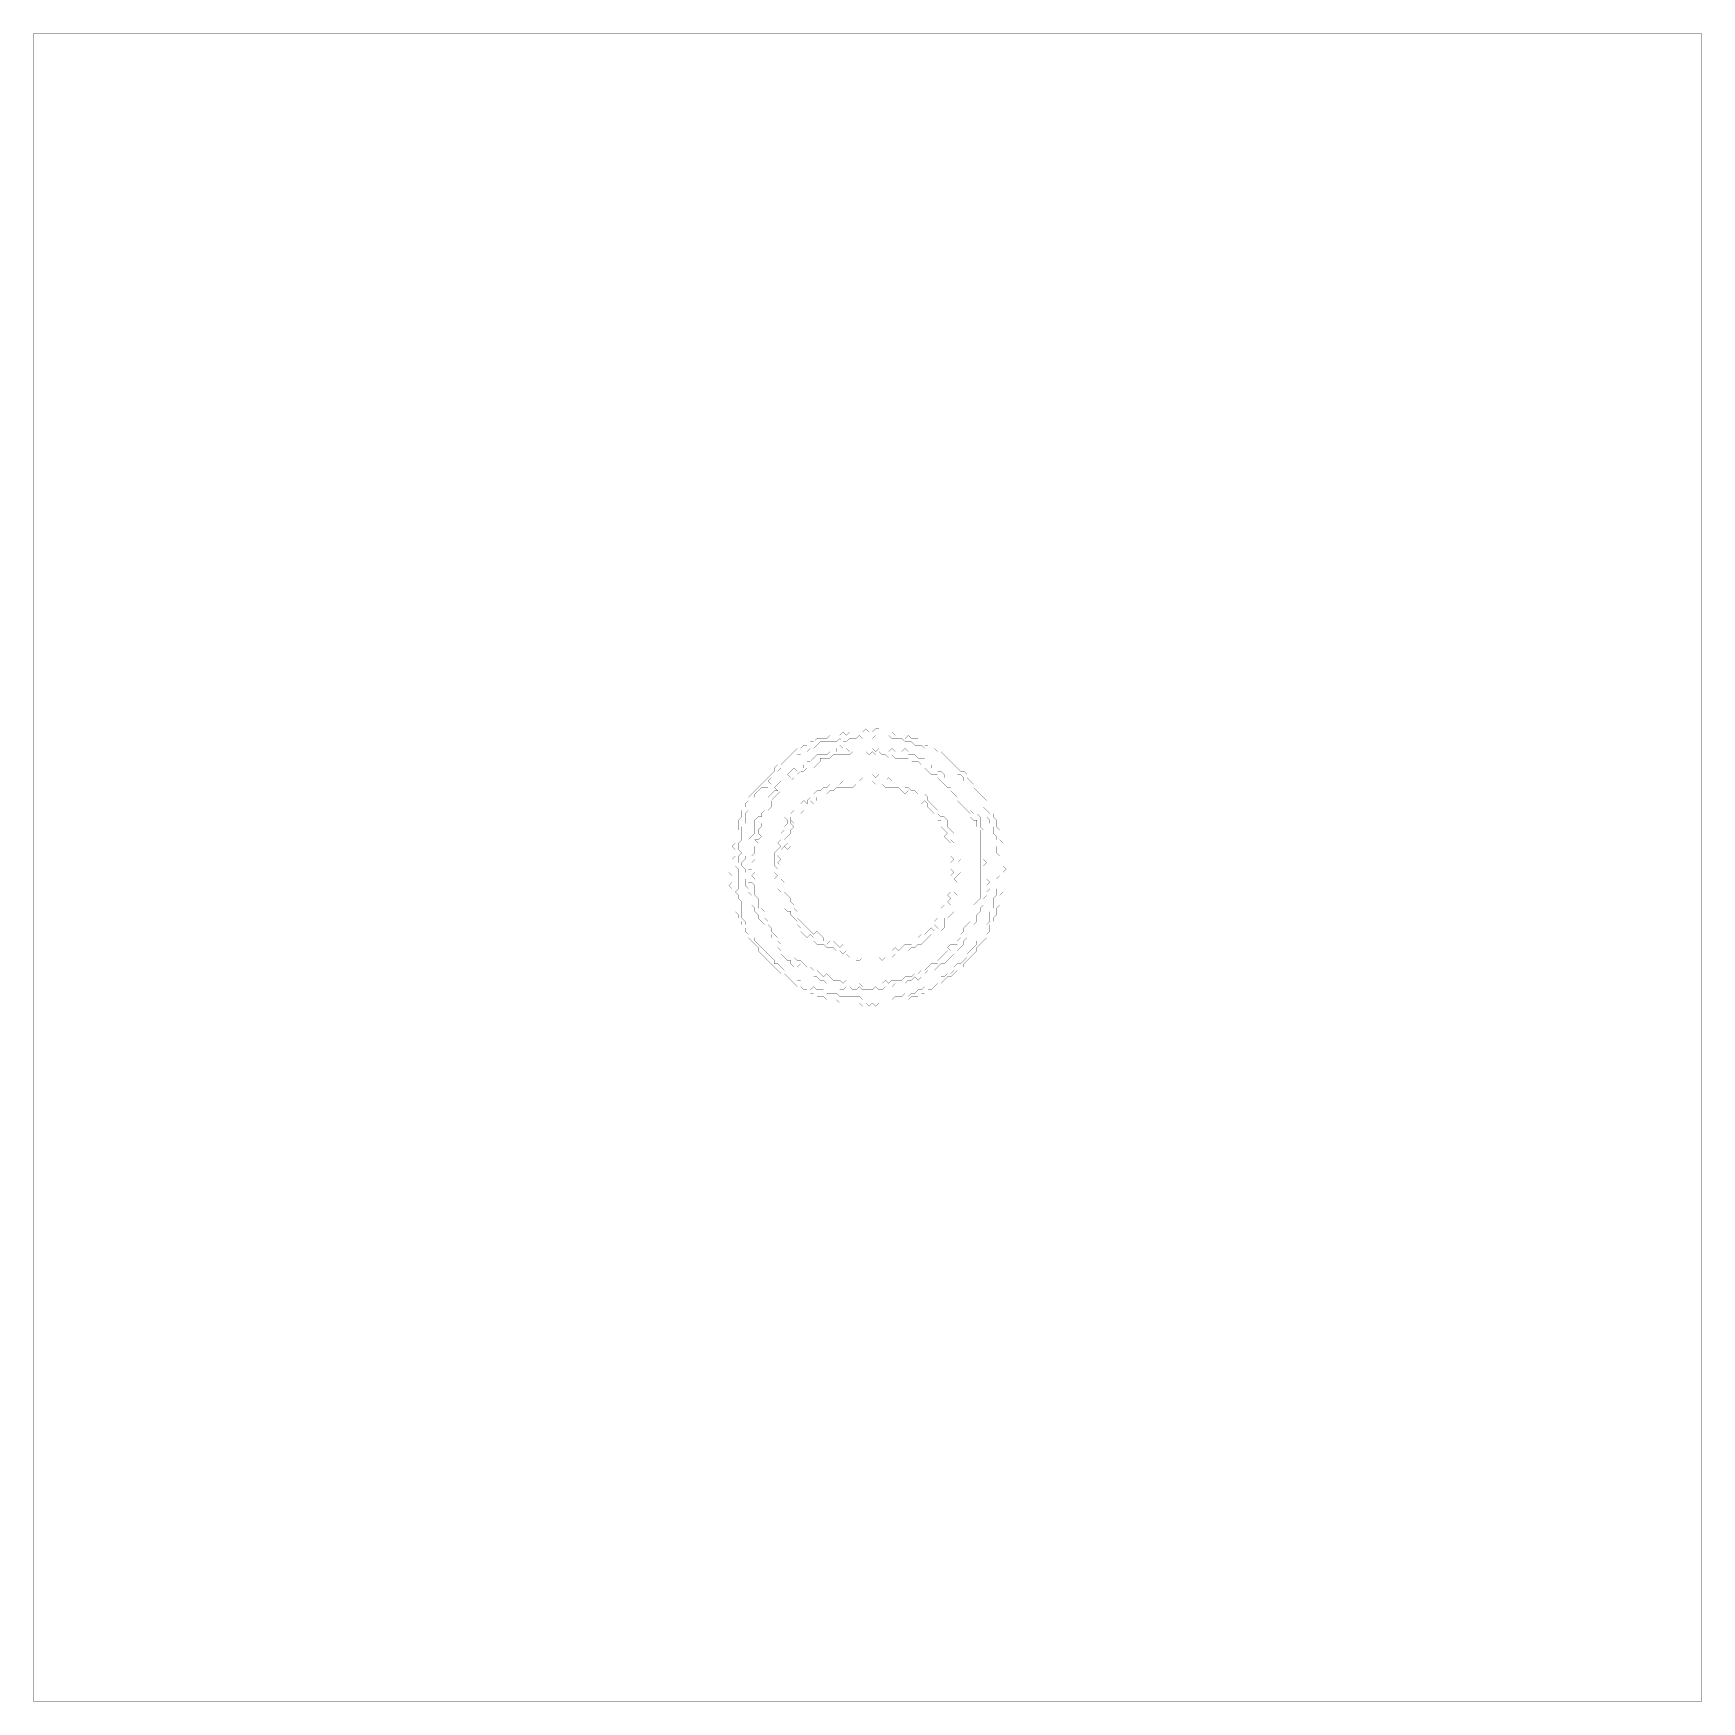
# Model space of a CAD drawing. Header units: metres. Extents: x 0 to 5016, y -5016 to 0.
import ezdxf

# ---------------------------------------------------------------- set-up
doc = ezdxf.new("R2010")
doc.units = ezdxf.units.M
for name, color, linetype in [('conductor', 1, 'Continuous'), ('dielectric', 8, 'Continuous'), ('substrate', 5, 'Continuous')]:
    doc.layers.add(name, color=color, linetype=linetype)

msp = doc.modelspace()

# ---------------------------------------------------------------- linework, layer by layer
at = {"layer": 'conductor', "const_width": 0.5}
for points in [[(2483.6, -2110.5), (2473.7, -2120.3), (2463.9, -2120.3), (2454.1, -2120.3), (2444.3, -2130.2), (2434.5, -2130.2), (2424.7, -2120.3), (2414.8, -2130.2), (2405, -2130.2), (2395.2, -2130.2), (2385.4, -2130.2), (2375.6, -2130.2), (2365.8, -2130.2), (2355.9, -2140), (2346.1, -2149.8), (2336.3, -2149.8), (2326.5, -2159.6), (2316.7, -2159.6), (2306.9, -2169.4), (2297, -2169.4), (2287.2, -2179.2), (2277.4, -2189.1), (2267.6, -2198.9), (2257.8, -2208.7), (2248, -2208.7), (2238.1, -2218.5), (2238.1, -2228.3), (2228.3, -2238.1), (2218.5, -2238.1), (2208.7, -2248), (2218.5, -2257.8), (2208.7, -2267.6), (2198.9, -2267.6), (2189.1, -2267.6), (2179.2, -2277.4), (2169.4, -2287.2), (2169.4, -2297), (2159.6, -2306.9), (2159.6, -2316.7), (2149.8, -2326.5), (2149.8, -2336.3), (2140, -2346.1), (2140, -2355.9), (2140, -2365.8), (2140, -2375.6), (2130.2, -2385.4), (2130.2, -2395.2), (2130.2, -2405), (2130.2, -2414.8), (2130.2, -2424.7), (2120.3, -2434.5), (2120.3, -2444.3), (2120.3, -2454.1), (2130.2, -2463.9), (2120.3, -2473.7), (2120.3, -2483.6), (2120.3, -2493.4), (2110.5, -2503.2), (2120.3, -2513), (2120.3, -2522.8), (2120.3, -2532.6), (2120.3, -2542.4), (2120.3, -2552.3), (2120.3, -2562.1), (2120.3, -2571.9), (2110.5, -2581.7), (2120.3, -2591.5), (2120.3, -2601.3), (2130.2, -2611.2), (2130.2, -2621), (2130.2, -2630.8), (2130.2, -2640.6), (2130.2, -2650.4), (2130.2, -2660.2), (2140, -2670.1), (2140, -2679.9), (2149.8, -2689.7), (2159.6, -2699.5), (2159.6, -2709.3), (2169.4, -2719.1), (2169.4, -2729), (2179.2, -2738.8), (2189.1, -2748.6), (2198.9, -2758.4), (2208.7, -2768.2), (2218.5, -2778), (2228.3, -2787.9), (2228.3, -2797.7), (2238.1, -2797.7), (2248, -2807.5), (2257.8, -2817.3), (2267.6, -2817.3), (2277.4, -2827.1), (2287.2, -2827.1), (2297, -2836.9), (2297, -2846.8), (2306.9, -2846.8), (2316.7, -2856.6), (2326.5, -2866.4), (2336.3, -2876.2), (2346.1, -2866.4), (2355.9, -2876.2), (2365.8, -2876.2), (2375.6, -2876.2), (2385.4, -2886), (2395.2, -2886), (2405, -2886), (2414.8, -2886), (2424.7, -2895.8), (2434.5, -2895.8), (2444.3, -2895.8), (2454.1, -2895.8), (2463.9, -2895.8), (2473.7, -2895.8), (2483.6, -2895.8), (2493.4, -2905.7), (2503.2, -2905.7), (2513, -2905.7), (2522.8, -2905.7), (2532.6, -2905.7), (2542.4, -2905.7), (2552.3, -2905.7), (2562.1, -2905.7), (2571.9, -2905.7), (2581.7, -2905.7), (2591.5, -2895.8), (2601.3, -2895.8), (2611.2, -2895.8), (2621, -2886), (2630.8, -2895.8), (2640.6, -2886), (2650.4, -2886), (2660.2, -2876.2), (2670.1, -2876.2), (2679.9, -2866.4), (2689.7, -2866.4), (2699.5, -2856.6), (2709.3, -2856.6), (2719.1, -2846.8), (2729, -2836.9), (2738.8, -2836.9), (2748.6, -2827.1), (2758.4, -2827.1), (2768.2, -2817.3), (2768.2, -2807.5), (2778, -2797.7), (2787.9, -2797.7), (2797.7, -2787.9), (2807.5, -2778), (2807.5, -2768.2), (2817.3, -2758.4), (2827.1, -2748.6), (2836.9, -2738.8), (2836.9, -2729), (2846.8, -2719.1), (2856.6, -2709.3), (2856.6, -2699.5), (2866.4, -2689.7), (2866.4, -2679.9), (2876.2, -2670.1), (2876.2, -2660.2), (2876.2, -2650.4), (2876.2, -2640.6), (2886, -2630.8), (2886, -2621), (2886, -2611.2), (2886, -2601.3), (2895.8, -2591.5), (2895.8, -2581.7), (2895.8, -2571.9), (2905.7, -2562.1), (2905.7, -2552.3), (2895.8, -2542.4), (2905.7, -2532.6), (2905.7, -2522.8), (2905.7, -2513), (2905.7, -2503.2), (2905.7, -2493.4), (2905.7, -2483.6), (2905.7, -2473.7), (2895.8, -2463.9), (2895.8, -2454.1), (2895.8, -2444.3), (2886, -2434.5), (2895.8, -2424.7), (2895.8, -2414.8), (2886, -2405), (2886, -2395.2), (2886, -2385.4), (2876.2, -2375.6), (2876.2, -2365.8), (2866.4, -2355.9), (2876.2, -2346.1), (2866.4, -2336.3), (2856.6, -2326.5), (2856.6, -2316.7), (2846.8, -2306.9), (2836.9, -2297), (2827.1, -2287.2), (2827.1, -2277.4), (2817.3, -2267.6), (2807.5, -2257.8), (2797.7, -2248), (2797.7, -2238.1), (2787.9, -2228.3), (2778, -2228.3), (2768.2, -2218.5), (2758.4, -2208.7), (2748.6, -2198.9), (2738.8, -2189.1), (2729, -2179.2), (2719.1, -2169.4), (2709.3, -2159.6), (2699.5, -2159.6), (2689.7, -2149.8), (2679.9, -2149.8), (2670.1, -2140), (2660.2, -2140), (2650.4, -2140), (2640.6, -2130.2), (2630.8, -2130.2), (2621, -2130.2), (2611.2, -2120.3), (2601.3, -2120.3), (2591.5, -2120.3), (2581.7, -2120.3), (2571.9, -2110.5), (2562.1, -2110.5), (2552.3, -2110.5), (2542.4, -2110.5), (2532.6, -2110.5), (2522.8, -2120.3), (2513, -2110.5), (2503.2, -2110.5), (2493.4, -2120.3)], [(2414.8, -2149.8), (2424.7, -2140), (2434.5, -2149.8), (2444.3, -2149.8), (2454.1, -2159.6), (2463.9, -2149.8), (2473.7, -2149.8), (2483.6, -2149.8), (2493.4, -2149.8), (2503.2, -2149.8), (2513, -2149.8), (2522.8, -2149.8), (2532.6, -2159.6), (2542.4, -2149.8), (2552.3, -2149.8), (2562.1, -2159.6), (2571.9, -2159.6), (2581.7, -2149.8), (2591.5, -2159.6), (2601.3, -2159.6), (2611.2, -2159.6), (2621, -2149.8), (2630.8, -2159.6), (2630.8, -2169.4), (2640.6, -2169.4), (2650.4, -2169.4), (2660.2, -2179.2), (2670.1, -2179.2), (2679.9, -2179.2), (2689.7, -2189.1), (2699.5, -2198.9), (2699.5, -2208.7), (2709.3, -2208.7), (2719.1, -2218.5), (2729, -2218.5), (2738.8, -2228.3), (2738.8, -2238.1), (2748.6, -2248), (2758.4, -2257.8), (2768.2, -2267.6), (2778, -2277.4), (2787.9, -2287.2), (2797.7, -2297), (2807.5, -2306.9), (2807.5, -2316.7), (2817.3, -2326.5), (2817.3, -2336.3), (2827.1, -2346.1), (2836.9, -2346.1), (2846.8, -2355.9), (2846.8, -2365.8), (2846.8, -2375.6), (2846.8, -2385.4), (2856.6, -2395.2), (2856.6, -2405), (2866.4, -2414.8), (2866.4, -2424.7), (2866.4, -2434.5), (2866.4, -2444.3), (2866.4, -2454.1), (2866.4, -2463.9), (2856.6, -2473.7), (2856.6, -2483.6), (2866.4, -2493.4), (2856.6, -2503.2), (2866.4, -2513), (2866.4, -2522.8), (2866.4, -2532.6), (2866.4, -2542.4), (2876.2, -2552.3), (2866.4, -2562.1), (2876.2, -2571.9), (2866.4, -2581.7), (2866.4, -2591.5), (2856.6, -2601.3), (2856.6, -2611.2), (2856.6, -2621), (2846.8, -2630.8), (2846.8, -2640.6), (2836.9, -2650.4), (2836.9, -2660.2), (2836.9, -2670.1), (2827.1, -2679.9), (2827.1, -2689.7), (2817.3, -2699.5), (2807.5, -2709.3), (2807.5, -2719.1), (2797.7, -2729), (2797.7, -2738.8), (2787.9, -2748.6), (2778, -2758.4), (2768.2, -2758.4), (2768.2, -2768.2), (2758.4, -2778), (2748.6, -2787.9), (2738.8, -2797.7), (2729, -2797.7), (2719.1, -2807.5), (2709.3, -2817.3), (2699.5, -2817.3), (2689.7, -2817.3), (2679.9, -2827.1), (2670.1, -2827.1), (2670.1, -2836.9), (2660.2, -2846.8), (2650.4, -2836.9), (2640.6, -2846.8), (2630.8, -2846.8), (2621, -2856.6), (2611.2, -2856.6), (2601.3, -2866.4), (2591.5, -2856.6), (2581.7, -2866.4), (2571.9, -2866.4), (2562.1, -2866.4), (2552.3, -2876.2), (2542.4, -2876.2), (2532.6, -2866.4), (2522.8, -2876.2), (2513, -2876.2), (2503.2, -2876.2), (2493.4, -2876.2), (2483.6, -2866.4), (2473.7, -2876.2), (2463.9, -2876.2), (2454.1, -2866.4), (2444.3, -2866.4), (2434.5, -2876.2), (2424.7, -2876.2), (2414.8, -2866.4), (2405, -2856.6), (2395.2, -2856.6), (2385.4, -2856.6), (2375.6, -2846.8), (2365.8, -2846.8), (2355.9, -2836.9), (2346.1, -2836.9), (2336.3, -2827.1), (2326.5, -2827.1), (2316.7, -2817.3), (2306.9, -2807.5), (2306.9, -2797.7), (2297, -2807.5), (2287.2, -2807.5), (2277.4, -2797.7), (2277.4, -2787.9), (2267.6, -2787.9), (2257.8, -2778), (2248, -2768.2), (2248, -2758.4), (2238.1, -2748.6), (2238.1, -2738.8), (2228.3, -2729), (2218.5, -2719.1), (2218.5, -2709.3), (2208.7, -2709.3), (2198.9, -2699.5), (2198.9, -2689.7), (2198.9, -2679.9), (2189.1, -2670.1), (2179.2, -2660.2), (2179.2, -2650.4), (2169.4, -2640.6), (2169.4, -2630.8), (2159.6, -2621), (2159.6, -2611.2), (2159.6, -2601.3), (2159.6, -2591.5), (2149.8, -2581.7), (2149.8, -2571.9), (2140, -2562.1), (2140, -2552.3), (2140, -2542.4), (2130.2, -2532.6), (2140, -2522.8), (2140, -2513), (2130.2, -2503.2), (2130.2, -2493.4), (2140, -2483.6), (2140, -2473.7), (2149.8, -2463.9), (2149.8, -2454.1), (2149.8, -2444.3), (2149.8, -2434.5), (2149.8, -2424.7), (2159.6, -2414.8), (2169.4, -2405), (2169.4, -2395.2), (2169.4, -2385.4), (2169.4, -2375.6), (2169.4, -2365.8), (2179.2, -2355.9), (2189.1, -2355.9), (2189.1, -2346.1), (2198.9, -2336.3), (2198.9, -2326.5), (2208.7, -2316.7), (2208.7, -2306.9), (2208.7, -2297), (2218.5, -2287.2), (2228.3, -2277.4), (2238.1, -2277.4), (2228.3, -2267.6), (2238.1, -2257.8), (2248, -2248), (2257.8, -2248), (2267.6, -2248), (2277.4, -2238.1), (2267.6, -2228.3), (2277.4, -2218.5), (2287.2, -2208.7), (2297, -2218.5), (2306.9, -2208.7), (2316.7, -2208.7), (2316.7, -2198.9), (2326.5, -2189.1), (2336.3, -2189.1), (2346.1, -2179.2), (2355.9, -2169.4), (2365.8, -2169.4), (2375.6, -2169.4), (2385.4, -2169.4), (2395.2, -2159.6), (2405, -2159.6), (2414.8, -2159.6)], [(2513, -2248), (2503.2, -2257.8), (2493.4, -2257.8), (2483.6, -2257.8), (2473.7, -2257.8), (2463.9, -2267.6), (2454.1, -2267.6), (2444.3, -2267.6), (2434.5, -2267.6), (2424.7, -2267.6), (2414.8, -2267.6), (2405, -2277.4), (2395.2, -2277.4), (2385.4, -2287.2), (2375.6, -2287.2), (2365.8, -2297), (2355.9, -2297), (2355.9, -2306.9), (2346.1, -2316.7), (2336.3, -2306.9), (2336.3, -2316.7), (2336.3, -2326.5), (2326.5, -2336.3), (2316.7, -2336.3), (2306.9, -2346.1), (2297, -2346.1), (2297, -2355.9), (2297, -2365.8), (2287.2, -2375.6), (2277.4, -2365.8), (2277.4, -2355.9), (2277.4, -2365.8), (2277.4, -2375.6), (2287.2, -2385.4), (2277.4, -2395.2), (2277.4, -2405), (2267.6, -2414.8), (2257.8, -2424.7), (2257.8, -2434.5), (2257.8, -2444.3), (2248, -2454.1), (2248, -2463.9), (2238.1, -2473.7), (2248, -2483.6), (2238.1, -2493.4), (2248, -2503.2), (2248, -2513), (2248, -2522.8), (2248, -2532.6), (2248, -2542.4), (2257.8, -2552.3), (2257.8, -2562.1), (2257.8, -2571.9), (2257.8, -2581.7), (2267.6, -2591.5), (2277.4, -2601.3), (2277.4, -2611.2), (2287.2, -2621), (2287.2, -2630.8), (2297, -2640.6), (2297, -2650.4), (2297, -2660.2), (2306.9, -2670.1), (2316.7, -2679.9), (2326.5, -2689.7), (2336.3, -2699.5), (2346.1, -2709.3), (2355.9, -2699.5), (2365.8, -2709.3), (2375.6, -2719.1), (2375.6, -2729), (2385.4, -2738.8), (2395.2, -2729), (2405, -2729), (2414.8, -2738.8), (2424.7, -2748.6), (2434.5, -2738.8), (2444.3, -2748.6), (2454.1, -2758.4), (2463.9, -2758.4), (2473.7, -2758.4), (2483.6, -2758.4), (2493.4, -2758.4), (2503.2, -2758.4), (2513, -2758.4), (2522.8, -2758.4), (2532.6, -2758.4), (2542.4, -2758.4), (2552.3, -2758.4), (2562.1, -2768.2), (2571.9, -2758.4), (2581.7, -2758.4), (2591.5, -2748.6), (2601.3, -2758.4), (2611.2, -2748.6), (2621, -2738.8), (2630.8, -2738.8), (2640.6, -2738.8), (2650.4, -2729), (2660.2, -2729), (2660.2, -2719.1), (2670.1, -2709.3), (2679.9, -2709.3), (2689.7, -2699.5), (2699.5, -2689.7), (2709.3, -2699.5), (2709.3, -2689.7), (2709.3, -2679.9), (2709.3, -2670.1), (2719.1, -2660.2), (2729, -2660.2), (2729, -2650.4), (2729, -2640.6), (2729, -2630.8), (2738.8, -2621), (2748.6, -2621), (2758.4, -2621), (2748.6, -2611.2), (2758.4, -2601.3), (2748.6, -2591.5), (2758.4, -2581.7), (2758.4, -2571.9), (2758.4, -2562.1), (2758.4, -2552.3), (2758.4, -2542.4), (2758.4, -2532.6), (2768.2, -2522.8), (2758.4, -2513), (2758.4, -2503.2), (2758.4, -2493.4), (2768.2, -2483.6), (2758.4, -2473.7), (2758.4, -2463.9), (2758.4, -2454.1), (2758.4, -2444.3), (2758.4, -2434.5), (2748.6, -2424.7), (2738.8, -2414.8), (2748.6, -2405), (2738.8, -2395.2), (2729, -2385.4), (2729, -2375.6), (2729, -2365.8), (2719.1, -2365.8), (2709.3, -2355.9), (2709.3, -2346.1), (2699.5, -2336.3), (2689.7, -2326.5), (2689.7, -2316.7), (2679.9, -2306.9), (2670.1, -2316.7), (2660.2, -2306.9), (2660.2, -2297), (2650.4, -2297), (2640.6, -2287.2), (2630.8, -2277.4), (2621, -2287.2), (2611.2, -2277.4), (2601.3, -2267.6), (2591.5, -2267.6), (2581.7, -2267.6), (2571.9, -2267.6), (2562.1, -2267.6), (2552.3, -2257.8), (2542.4, -2257.8), (2532.6, -2257.8), (2522.8, -2248)], [(2257.8, -2444.3), (2267.6, -2434.5), (2277.4, -2444.3), (2267.6, -2454.1)]]:
    msp.add_lwpolyline(points, close=True, dxfattribs=at)
at = {"layer": 'dielectric', "const_width": 0.5}
msp.add_lwpolyline([(2876.2, -2679.9)], close=True, dxfattribs=at)
at = {"layer": 'substrate', "const_width": 0.5}
for points in [[(0, 0), (0, -9.8), (0, -19.6), (0, -29.4), (0, -39.3), (0, -49.1), (0, -58.9), (0, -68.7), (0, -78.5), (0, -88.3), (0, -98.2), (0, -108), (0, -117.8), (0, -127.6), (0, -137.4), (0, -147.2), (0, -157.1), (0, -166.9), (0, -176.7), (0, -186.5), (0, -196.3), (0, -206.1), (0, -216), (0, -225.8), (0, -235.6), (0, -245.4), (0, -255.2), (0, -265), (0, -274.9), (0, -284.7), (0, -294.5), (0, -304.3), (0, -314.1), (0, -323.9), (0, -333.8), (0, -343.6), (0, -353.4), (0, -363.2), (0, -373), (0, -382.8), (0, -392.7), (0, -402.5), (0, -412.3), (0, -422.1), (0, -431.9), (0, -441.7), (0, -451.6), (0, -461.4), (0, -471.2), (0, -481), (0, -490.8), (0, -500.6), (0, -510.5), (0, -520.3), (0, -530.1), (0, -539.9), (0, -549.7), (0, -559.5), (0, -569.4), (0, -579.2), (0, -589), (0, -598.8), (0, -608.6), (0, -618.4), (0, -628.2), (0, -638.1), (0, -647.9), (0, -657.7), (0, -667.5), (0, -677.3), (0, -687.1), (0, -697), (0, -706.8), (0, -716.6), (0, -726.4), (0, -736.2), (0, -746), (0, -755.9), (0, -765.7), (0, -775.5), (0, -785.3), (0, -795.1), (0, -804.9), (0, -814.8), (0, -824.6), (0, -834.4), (0, -844.2), (0, -854), (0, -863.8), (0, -873.7), (0, -883.5), (0, -893.3), (0, -903.1), (0, -912.9), (0, -922.7), (0, -932.6), (0, -942.4), (0, -952.2), (0, -962), (0, -971.8), (0, -981.6), (0, -991.5), (0, -1001.3), (0, -1011.1), (0, -1020.9), (0, -1030.7), (0, -1040.5), (0, -1050.4), (0, -1060.2), (0, -1070), (0, -1079.8), (0, -1089.6), (0, -1099.4), (0, -1109.3), (0, -1119.1), (0, -1128.9), (0, -1138.7), (0, -1148.5), (0, -1158.3), (0, -1168.2), (0, -1178), (0, -1187.8), (0, -1197.6), (0, -1207.4), (0, -1217.2), (0, -1227.1), (0, -1236.9), (0, -1246.7), (0, -1256.5), (0, -1266.3), (0, -1276.1), (0, -1285.9), (0, -1295.8), (0, -1305.6), (0, -1315.4), (0, -1325.2), (0, -1335), (0, -1344.8), (0, -1354.7), (0, -1364.5), (0, -1374.3), (0, -1384.1), (0, -1393.9), (0, -1403.7), (0, -1413.6), (0, -1423.4), (0, -1433.2), (0, -1443), (0, -1452.8), (0, -1462.6), (0, -1472.5), (0, -1482.3), (0, -1492.1), (0, -1501.9), (0, -1511.7), (0, -1521.5), (0, -1531.4), (0, -1541.2), (0, -1551), (0, -1560.8), (0, -1570.6), (0, -1580.4), (0, -1590.3), (0, -1600.1), (0, -1609.9), (0, -1619.7), (0, -1629.5), (0, -1639.3), (0, -1649.2), (0, -1659), (0, -1668.8), (0, -1678.6), (0, -1688.4), (0, -1698.2), (0, -1708.1), (0, -1717.9), (0, -1727.7), (0, -1737.5), (0, -1747.3), (0, -1757.1), (0, -1767), (0, -1776.8), (0, -1786.6), (0, -1796.4), (0, -1806.2), (0, -1816), (0, -1825.9), (0, -1835.7), (0, -1845.5), (0, -1855.3), (0, -1865.1), (0, -1874.9), (0, -1884.8), (0, -1894.6), (0, -1904.4), (0, -1914.2), (0, -1924), (0, -1933.8), (0, -1943.6), (0, -1953.5), (0, -1963.3), (0, -1973.1), (0, -1982.9), (0, -1992.7), (0, -2002.5), (0, -2012.4), (0, -2022.2), (0, -2032), (0, -2041.8), (0, -2051.6), (0, -2061.4), (0, -2071.3), (0, -2081.1), (0, -2090.9), (0, -2100.7), (0, -2110.5), (0, -2120.3), (0, -2130.2), (0, -2140), (0, -2149.8), (0, -2159.6), (0, -2169.4), (0, -2179.2), (0, -2189.1), (0, -2198.9), (0, -2208.7), (0, -2218.5), (0, -2228.3), (0, -2238.1), (0, -2248), (0, -2257.8), (0, -2267.6), (0, -2277.4), (0, -2287.2), (0, -2297), (0, -2306.9), (0, -2316.7), (0, -2326.5), (0, -2336.3), (0, -2346.1), (0, -2355.9), (0, -2365.8), (0, -2375.6), (0, -2385.4), (0, -2395.2), (0, -2405), (0, -2414.8), (0, -2424.7), (0, -2434.5), (0, -2444.3), (0, -2454.1), (0, -2463.9), (0, -2473.7), (0, -2483.6), (0, -2493.4), (0, -2503.2), (0, -2513), (0, -2522.8), (0, -2532.6), (0, -2542.4), (0, -2552.3), (0, -2562.1), (0, -2571.9), (0, -2581.7), (0, -2591.5), (0, -2601.3), (0, -2611.2), (0, -2621), (0, -2630.8), (0, -2640.6), (0, -2650.4), (0, -2660.2), (0, -2670.1), (0, -2679.9), (0, -2689.7), (0, -2699.5), (0, -2709.3), (0, -2719.1), (0, -2729), (0, -2738.8), (0, -2748.6), (0, -2758.4), (0, -2768.2), (0, -2778), (0, -2787.9), (0, -2797.7), (0, -2807.5), (0, -2817.3), (0, -2827.1), (0, -2836.9), (0, -2846.8), (0, -2856.6), (0, -2866.4), (0, -2876.2), (0, -2886), (0, -2895.8), (0, -2905.7), (0, -2915.5), (0, -2925.3), (0, -2935.1), (0, -2944.9), (0, -2954.7), (0, -2964.6), (0, -2974.4), (0, -2984.2), (0, -2994), (0, -3003.8), (0, -3013.6), (0, -3023.5), (0, -3033.3), (0, -3043.1), (0, -3052.9), (0, -3062.7), (0, -3072.5), (0, -3082.4), (0, -3092.2), (0, -3102), (0, -3111.8), (0, -3121.6), (0, -3131.4), (0, -3141.2), (0, -3151.1), (0, -3160.9), (0, -3170.7), (0, -3180.5), (0, -3190.3), (0, -3200.1), (0, -3210), (0, -3219.8), (0, -3229.6), (0, -3239.4), (0, -3249.2), (0, -3259), (0, -3268.9), (0, -3278.7), (0, -3288.5), (0, -3298.3), (0, -3308.1), (0, -3317.9), (0, -3327.8), (0, -3337.6), (0, -3347.4), (0, -3357.2), (0, -3367), (0, -3376.8), (0, -3386.7), (0, -3396.5), (0, -3406.3), (0, -3416.1), (0, -3425.9), (0, -3435.7), (0, -3445.6), (0, -3455.4), (0, -3465.2), (0, -3475), (0, -3484.8), (0, -3494.6), (0, -3504.5), (0, -3514.3), (0, -3524.1), (0, -3533.9), (0, -3543.7), (0, -3553.5), (0, -3563.4), (0, -3573.2), (0, -3583), (0, -3592.8), (0, -3602.6), (0, -3612.4), (0, -3622.3), (0, -3632.1), (0, -3641.9), (0, -3651.7), (0, -3661.5), (0, -3671.3), (0, -3681.2), (0, -3691), (0, -3700.8), (0, -3710.6), (0, -3720.4), (0, -3730.2), (0, -3740.1), (0, -3749.9), (0, -3759.7), (0, -3769.5), (0, -3779.3), (0, -3789.1), (0, -3798.9), (0, -3808.8), (0, -3818.6), (0, -3828.4), (0, -3838.2), (0, -3848), (0, -3857.8), (0, -3867.7), (0, -3877.5), (0, -3887.3), (0, -3897.1), (0, -3906.9), (0, -3916.7), (0, -3926.6), (0, -3936.4), (0, -3946.2), (0, -3956), (0, -3965.8), (0, -3975.6), (0, -3985.5), (0, -3995.3), (0, -4005.1), (0, -4014.9), (0, -4024.7), (0, -4034.5), (0, -4044.4), (0, -4054.2), (0, -4064), (0, -4073.8), (0, -4083.6), (0, -4093.4), (0, -4103.3), (0, -4113.1), (0, -4122.9), (0, -4132.7), (0, -4142.5), (0, -4152.3), (0, -4162.2), (0, -4172), (0, -4181.8), (0, -4191.6), (0, -4201.4), (0, -4211.2), (0, -4221.1), (0, -4230.9), (0, -4240.7), (0, -4250.5), (0, -4260.3), (0, -4270.1), (0, -4280), (0, -4289.8), (0, -4299.6), (0, -4309.4), (0, -4319.2), (0, -4329), (0, -4338.9), (0, -4348.7), (0, -4358.5), (0, -4368.3), (0, -4378.1), (0, -4387.9), (0, -4397.8), (0, -4407.6), (0, -4417.4), (0, -4427.2), (0, -4437), (0, -4446.8), (0, -4456.6), (0, -4466.5), (0, -4476.3), (0, -4486.1), (0, -4495.9), (0, -4505.7), (0, -4515.5), (0, -4525.4), (0, -4535.2), (0, -4545), (0, -4554.8), (0, -4564.6), (0, -4574.4), (0, -4584.3), (0, -4594.1), (0, -4603.9), (0, -4613.7), (0, -4623.5), (0, -4633.3), (0, -4643.2), (0, -4653), (0, -4662.8), (0, -4672.6), (0, -4682.4), (0, -4692.2), (0, -4702.1), (0, -4711.9), (0, -4721.7), (0, -4731.5), (0, -4741.3), (0, -4751.1), (0, -4761), (0, -4770.8), (0, -4780.6), (0, -4790.4), (0, -4800.2), (0, -4810), (0, -4819.9), (0, -4829.7), (0, -4839.5), (0, -4849.3), (0, -4859.1), (0, -4868.9), (0, -4878.8), (0, -4888.6), (0, -4898.4), (0, -4908.2), (0, -4918), (0, -4927.8), (0, -4937.7), (0, -4947.5), (0, -4957.3), (0, -4967.1), (0, -4976.9), (0, -4986.7), (0, -4996.6), (0, -5006.4), (0, -5016.2), (9.8, -5016.2), (19.6, -5016.2), (29.4, -5016.2), (39.3, -5016.2), (49.1, -5016.2), (58.9, -5016.2), (68.7, -5016.2), (78.5, -5016.2), (88.3, -5016.2), (98.2, -5016.2), (108, -5016.2), (117.8, -5016.2), (127.6, -5016.2), (137.4, -5016.2), (147.2, -5016.2), (157.1, -5016.2), (166.9, -5016.2), (176.7, -5016.2), (186.5, -5016.2), (196.3, -5016.2), (206.1, -5016.2), (216, -5016.2), (225.8, -5016.2), (235.6, -5016.2), (245.4, -5016.2), (255.2, -5016.2), (265, -5016.2), (274.9, -5016.2), (284.7, -5016.2), (294.5, -5016.2), (304.3, -5016.2), (314.1, -5016.2), (323.9, -5016.2), (333.8, -5016.2), (343.6, -5016.2), (353.4, -5016.2), (363.2, -5016.2), (373, -5016.2), (382.8, -5016.2), (392.7, -5016.2), (402.5, -5016.2), (412.3, -5016.2), (422.1, -5016.2), (431.9, -5016.2), (441.7, -5016.2), (451.6, -5016.2), (461.4, -5016.2), (471.2, -5016.2), (481, -5016.2), (490.8, -5016.2), (500.6, -5016.2), (510.5, -5016.2), (520.3, -5016.2), (530.1, -5016.2), (539.9, -5016.2), (549.7, -5016.2), (559.5, -5016.2), (569.4, -5016.2), (579.2, -5016.2), (589, -5016.2), (598.8, -5016.2), (608.6, -5016.2), (618.4, -5016.2), (628.2, -5016.2), (638.1, -5016.2), (647.9, -5016.2), (657.7, -5016.2), (667.5, -5016.2), (677.3, -5016.2), (687.1, -5016.2), (697, -5016.2), (706.8, -5016.2), (716.6, -5016.2), (726.4, -5016.2), (736.2, -5016.2), (746, -5016.2), (755.9, -5016.2), (765.7, -5016.2), (775.5, -5016.2), (785.3, -5016.2), (795.1, -5016.2), (804.9, -5016.2), (814.8, -5016.2), (824.6, -5016.2), (834.4, -5016.2), (844.2, -5016.2), (854, -5016.2), (863.8, -5016.2), (873.7, -5016.2), (883.5, -5016.2), (893.3, -5016.2), (903.1, -5016.2), (912.9, -5016.2), (922.7, -5016.2), (932.6, -5016.2), (942.4, -5016.2), (952.2, -5016.2), (962, -5016.2), (971.8, -5016.2), (981.6, -5016.2), (991.5, -5016.2), (1001.3, -5016.2), (1011.1, -5016.2), (1020.9, -5016.2), (1030.7, -5016.2), (1040.5, -5016.2), (1050.4, -5016.2), (1060.2, -5016.2), (1070, -5016.2), (1079.8, -5016.2), (1089.6, -5016.2), (1099.4, -5016.2), (1109.3, -5016.2), (1119.1, -5016.2), (1128.9, -5016.2), (1138.7, -5016.2), (1148.5, -5016.2), (1158.3, -5016.2), (1168.2, -5016.2), (1178, -5016.2), (1187.8, -5016.2), (1197.6, -5016.2), (1207.4, -5016.2), (1217.2, -5016.2), (1227.1, -5016.2), (1236.9, -5016.2), (1246.7, -5016.2), (1256.5, -5016.2), (1266.3, -5016.2), (1276.1, -5016.2), (1285.9, -5016.2), (1295.8, -5016.2), (1305.6, -5016.2), (1315.4, -5016.2), (1325.2, -5016.2), (1335, -5016.2), (1344.8, -5016.2), (1354.7, -5016.2), (1364.5, -5016.2), (1374.3, -5016.2), (1384.1, -5016.2), (1393.9, -5016.2), (1403.7, -5016.2), (1413.6, -5016.2), (1423.4, -5016.2), (1433.2, -5016.2), (1443, -5016.2), (1452.8, -5016.2), (1462.6, -5016.2), (1472.5, -5016.2), (1482.3, -5016.2), (1492.1, -5016.2), (1501.9, -5016.2), (1511.7, -5016.2), (1521.5, -5016.2), (1531.4, -5016.2), (1541.2, -5016.2), (1551, -5016.2), (1560.8, -5016.2), (1570.6, -5016.2), (1580.4, -5016.2), (1590.3, -5016.2), (1600.1, -5016.2), (1609.9, -5016.2), (1619.7, -5016.2), (1629.5, -5016.2), (1639.3, -5016.2), (1649.2, -5016.2), (1659, -5016.2), (1668.8, -5016.2), (1678.6, -5016.2), (1688.4, -5016.2), (1698.2, -5016.2), (1708.1, -5016.2), (1717.9, -5016.2), (1727.7, -5016.2), (1737.5, -5016.2), (1747.3, -5016.2), (1757.1, -5016.2), (1767, -5016.2), (1776.8, -5016.2), (1786.6, -5016.2), (1796.4, -5016.2), (1806.2, -5016.2), (1816, -5016.2), (1825.9, -5016.2), (1835.7, -5016.2), (1845.5, -5016.2), (1855.3, -5016.2), (1865.1, -5016.2), (1874.9, -5016.2), (1884.8, -5016.2), (1894.6, -5016.2), (1904.4, -5016.2), (1914.2, -5016.2), (1924, -5016.2), (1933.8, -5016.2), (1943.6, -5016.2), (1953.5, -5016.2), (1963.3, -5016.2), (1973.1, -5016.2), (1982.9, -5016.2), (1992.7, -5016.2), (2002.5, -5016.2), (2012.4, -5016.2), (2022.2, -5016.2), (2032, -5016.2), (2041.8, -5016.2), (2051.6, -5016.2), (2061.4, -5016.2), (2071.3, -5016.2), (2081.1, -5016.2), (2090.9, -5016.2), (2100.7, -5016.2), (2110.5, -5016.2), (2120.3, -5016.2), (2130.2, -5016.2), (2140, -5016.2), (2149.8, -5016.2), (2159.6, -5016.2), (2169.4, -5016.2), (2179.2, -5016.2), (2189.1, -5016.2), (2198.9, -5016.2), (2208.7, -5016.2), (2218.5, -5016.2), (2228.3, -5016.2), (2238.1, -5016.2), (2248, -5016.2), (2257.8, -5016.2), (2267.6, -5016.2), (2277.4, -5016.2), (2287.2, -5016.2), (2297, -5016.2), (2306.9, -5016.2), (2316.7, -5016.2), (2326.5, -5016.2), (2336.3, -5016.2), (2346.1, -5016.2), (2355.9, -5016.2), (2365.8, -5016.2), (2375.6, -5016.2), (2385.4, -5016.2), (2395.2, -5016.2), (2405, -5016.2), (2414.8, -5016.2), (2424.7, -5016.2), (2434.5, -5016.2), (2444.3, -5016.2), (2454.1, -5016.2), (2463.9, -5016.2), (2473.7, -5016.2), (2483.6, -5016.2), (2493.4, -5016.2), (2503.2, -5016.2), (2513, -5016.2), (2522.8, -5016.2), (2532.6, -5016.2), (2542.4, -5016.2), (2552.3, -5016.2), (2562.1, -5016.2), (2571.9, -5016.2), (2581.7, -5016.2), (2591.5, -5016.2), (2601.3, -5016.2), (2611.2, -5016.2), (2621, -5016.2), (2630.8, -5016.2), (2640.6, -5016.2), (2650.4, -5016.2), (2660.2, -5016.2), (2670.1, -5016.2), (2679.9, -5016.2), (2689.7, -5016.2), (2699.5, -5016.2), (2709.3, -5016.2), (2719.1, -5016.2), (2729, -5016.2), (2738.8, -5016.2), (2748.6, -5016.2), (2758.4, -5016.2), (2768.2, -5016.2), (2778, -5016.2), (2787.9, -5016.2), (2797.7, -5016.2), (2807.5, -5016.2), (2817.3, -5016.2), (2827.1, -5016.2), (2836.9, -5016.2), (2846.8, -5016.2), (2856.6, -5016.2), (2866.4, -5016.2), (2876.2, -5016.2), (2886, -5016.2), (2895.8, -5016.2), (2905.7, -5016.2), (2915.5, -5016.2), (2925.3, -5016.2), (2935.1, -5016.2), (2944.9, -5016.2), (2954.7, -5016.2), (2964.6, -5016.2), (2974.4, -5016.2), (2984.2, -5016.2), (2994, -5016.2), (3003.8, -5016.2), (3013.6, -5016.2), (3023.5, -5016.2), (3033.3, -5016.2), (3043.1, -5016.2), (3052.9, -5016.2), (3062.7, -5016.2), (3072.5, -5016.2), (3082.4, -5016.2), (3092.2, -5016.2), (3102, -5016.2), (3111.8, -5016.2), (3121.6, -5016.2), (3131.4, -5016.2), (3141.2, -5016.2), (3151.1, -5016.2), (3160.9, -5016.2), (3170.7, -5016.2), (3180.5, -5016.2), (3190.3, -5016.2), (3200.1, -5016.2), (3210, -5016.2), (3219.8, -5016.2), (3229.6, -5016.2), (3239.4, -5016.2), (3249.2, -5016.2), (3259, -5016.2), (3268.9, -5016.2), (3278.7, -5016.2), (3288.5, -5016.2), (3298.3, -5016.2), (3308.1, -5016.2), (3317.9, -5016.2), (3327.8, -5016.2), (3337.6, -5016.2), (3347.4, -5016.2), (3357.2, -5016.2), (3367, -5016.2), (3376.8, -5016.2), (3386.7, -5016.2), (3396.5, -5016.2), (3406.3, -5016.2), (3416.1, -5016.2), (3425.9, -5016.2), (3435.7, -5016.2), (3445.6, -5016.2), (3455.4, -5016.2), (3465.2, -5016.2), (3475, -5016.2), (3484.8, -5016.2), (3494.6, -5016.2), (3504.5, -5016.2), (3514.3, -5016.2), (3524.1, -5016.2), (3533.9, -5016.2), (3543.7, -5016.2), (3553.5, -5016.2), (3563.4, -5016.2), (3573.2, -5016.2), (3583, -5016.2), (3592.8, -5016.2), (3602.6, -5016.2), (3612.4, -5016.2), (3622.3, -5016.2), (3632.1, -5016.2), (3641.9, -5016.2), (3651.7, -5016.2), (3661.5, -5016.2), (3671.3, -5016.2), (3681.2, -5016.2), (3691, -5016.2), (3700.8, -5016.2), (3710.6, -5016.2), (3720.4, -5016.2), (3730.2, -5016.2), (3740.1, -5016.2), (3749.9, -5016.2), (3759.7, -5016.2), (3769.5, -5016.2), (3779.3, -5016.2), (3789.1, -5016.2), (3798.9, -5016.2), (3808.8, -5016.2), (3818.6, -5016.2), (3828.4, -5016.2), (3838.2, -5016.2), (3848, -5016.2), (3857.8, -5016.2), (3867.7, -5016.2), (3877.5, -5016.2), (3887.3, -5016.2), (3897.1, -5016.2), (3906.9, -5016.2), (3916.7, -5016.2), (3926.6, -5016.2), (3936.4, -5016.2), (3946.2, -5016.2), (3956, -5016.2), (3965.8, -5016.2), (3975.6, -5016.2), (3985.5, -5016.2), (3995.3, -5016.2), (4005.1, -5016.2), (4014.9, -5016.2), (4024.7, -5016.2), (4034.5, -5016.2), (4044.4, -5016.2), (4054.2, -5016.2), (4064, -5016.2), (4073.8, -5016.2), (4083.6, -5016.2), (4093.4, -5016.2), (4103.3, -5016.2), (4113.1, -5016.2), (4122.9, -5016.2), (4132.7, -5016.2), (4142.5, -5016.2), (4152.3, -5016.2), (4162.2, -5016.2), (4172, -5016.2), (4181.8, -5016.2), (4191.6, -5016.2), (4201.4, -5016.2), (4211.2, -5016.2), (4221.1, -5016.2), (4230.9, -5016.2), (4240.7, -5016.2), (4250.5, -5016.2), (4260.3, -5016.2), (4270.1, -5016.2), (4280, -5016.2), (4289.8, -5016.2), (4299.6, -5016.2), (4309.4, -5016.2), (4319.2, -5016.2), (4329, -5016.2), (4338.9, -5016.2), (4348.7, -5016.2), (4358.5, -5016.2), (4368.3, -5016.2), (4378.1, -5016.2), (4387.9, -5016.2), (4397.8, -5016.2), (4407.6, -5016.2), (4417.4, -5016.2), (4427.2, -5016.2), (4437, -5016.2), (4446.8, -5016.2), (4456.6, -5016.2), (4466.5, -5016.2), (4476.3, -5016.2), (4486.1, -5016.2), (4495.9, -5016.2), (4505.7, -5016.2), (4515.5, -5016.2), (4525.4, -5016.2), (4535.2, -5016.2), (4545, -5016.2), (4554.8, -5016.2), (4564.6, -5016.2), (4574.4, -5016.2), (4584.3, -5016.2), (4594.1, -5016.2), (4603.9, -5016.2), (4613.7, -5016.2), (4623.5, -5016.2), (4633.3, -5016.2), (4643.2, -5016.2), (4653, -5016.2), (4662.8, -5016.2), (4672.6, -5016.2), (4682.4, -5016.2), (4692.2, -5016.2), (4702.1, -5016.2), (4711.9, -5016.2), (4721.7, -5016.2), (4731.5, -5016.2), (4741.3, -5016.2), (4751.1, -5016.2), (4761, -5016.2), (4770.8, -5016.2), (4780.6, -5016.2), (4790.4, -5016.2), (4800.2, -5016.2), (4810, -5016.2), (4819.9, -5016.2), (4829.7, -5016.2), (4839.5, -5016.2), (4849.3, -5016.2), (4859.1, -5016.2), (4868.9, -5016.2), (4878.8, -5016.2), (4888.6, -5016.2), (4898.4, -5016.2), (4908.2, -5016.2), (4918, -5016.2), (4927.8, -5016.2), (4937.7, -5016.2), (4947.5, -5016.2), (4957.3, -5016.2), (4967.1, -5016.2), (4976.9, -5016.2), (4986.7, -5016.2), (4996.6, -5016.2), (5006.4, -5016.2), (5016.2, -5016.2), (5016.2, -5006.4), (5016.2, -4996.6), (5016.2, -4986.7), (5016.2, -4976.9), (5016.2, -4967.1), (5016.2, -4957.3), (5016.2, -4947.5), (5016.2, -4937.7), (5016.2, -4927.8), (5016.2, -4918), (5016.2, -4908.2), (5016.2, -4898.4), (5016.2, -4888.6), (5016.2, -4878.8), (5016.2, -4868.9), (5016.2, -4859.1), (5016.2, -4849.3), (5016.2, -4839.5), (5016.2, -4829.7), (5016.2, -4819.9), (5016.2, -4810), (5016.2, -4800.2), (5016.2, -4790.4), (5016.2, -4780.6), (5016.2, -4770.8), (5016.2, -4761), (5016.2, -4751.1), (5016.2, -4741.3), (5016.2, -4731.5), (5016.2, -4721.7), (5016.2, -4711.9), (5016.2, -4702.1), (5016.2, -4692.2), (5016.2, -4682.4), (5016.2, -4672.6), (5016.2, -4662.8), (5016.2, -4653), (5016.2, -4643.2), (5016.2, -4633.3), (5016.2, -4623.5), (5016.2, -4613.7), (5016.2, -4603.9), (5016.2, -4594.1), (5016.2, -4584.3), (5016.2, -4574.4), (5016.2, -4564.6), (5016.2, -4554.8), (5016.2, -4545), (5016.2, -4535.2), (5016.2, -4525.4), (5016.2, -4515.5), (5016.2, -4505.7), (5016.2, -4495.9), (5016.2, -4486.1), (5016.2, -4476.3), (5016.2, -4466.5), (5016.2, -4456.6), (5016.2, -4446.8), (5016.2, -4437), (5016.2, -4427.2), (5016.2, -4417.4), (5016.2, -4407.6), (5016.2, -4397.8), (5016.2, -4387.9), (5016.2, -4378.1), (5016.2, -4368.3), (5016.2, -4358.5), (5016.2, -4348.7), (5016.2, -4338.9), (5016.2, -4329), (5016.2, -4319.2), (5016.2, -4309.4), (5016.2, -4299.6), (5016.2, -4289.8), (5016.2, -4280), (5016.2, -4270.1), (5016.2, -4260.3), (5016.2, -4250.5), (5016.2, -4240.7), (5016.2, -4230.9), (5016.2, -4221.1), (5016.2, -4211.2), (5016.2, -4201.4), (5016.2, -4191.6), (5016.2, -4181.8), (5016.2, -4172), (5016.2, -4162.2), (5016.2, -4152.3), (5016.2, -4142.5), (5016.2, -4132.7), (5016.2, -4122.9), (5016.2, -4113.1), (5016.2, -4103.3), (5016.2, -4093.4), (5016.2, -4083.6), (5016.2, -4073.8), (5016.2, -4064), (5016.2, -4054.2), (5016.2, -4044.4), (5016.2, -4034.5), (5016.2, -4024.7), (5016.2, -4014.9), (5016.2, -4005.1), (5016.2, -3995.3), (5016.2, -3985.5), (5016.2, -3975.6), (5016.2, -3965.8), (5016.2, -3956), (5016.2, -3946.2), (5016.2, -3936.4), (5016.2, -3926.6), (5016.2, -3916.7), (5016.2, -3906.9), (5016.2, -3897.1), (5016.2, -3887.3), (5016.2, -3877.5), (5016.2, -3867.7), (5016.2, -3857.8), (5016.2, -3848), (5016.2, -3838.2), (5016.2, -3828.4), (5016.2, -3818.6), (5016.2, -3808.8), (5016.2, -3798.9), (5016.2, -3789.1), (5016.2, -3779.3), (5016.2, -3769.5), (5016.2, -3759.7), (5016.2, -3749.9), (5016.2, -3740.1), (5016.2, -3730.2), (5016.2, -3720.4), (5016.2, -3710.6), (5016.2, -3700.8), (5016.2, -3691), (5016.2, -3681.2), (5016.2, -3671.3), (5016.2, -3661.5), (5016.2, -3651.7), (5016.2, -3641.9), (5016.2, -3632.1), (5016.2, -3622.3), (5016.2, -3612.4), (5016.2, -3602.6), (5016.2, -3592.8), (5016.2, -3583), (5016.2, -3573.2), (5016.2, -3563.4), (5016.2, -3553.5), (5016.2, -3543.7), (5016.2, -3533.9), (5016.2, -3524.1), (5016.2, -3514.3), (5016.2, -3504.5), (5016.2, -3494.6), (5016.2, -3484.8), (5016.2, -3475), (5016.2, -3465.2), (5016.2, -3455.4), (5016.2, -3445.6), (5016.2, -3435.7), (5016.2, -3425.9), (5016.2, -3416.1), (5016.2, -3406.3), (5016.2, -3396.5), (5016.2, -3386.7), (5016.2, -3376.8), (5016.2, -3367), (5016.2, -3357.2), (5016.2, -3347.4), (5016.2, -3337.6), (5016.2, -3327.8), (5016.2, -3317.9), (5016.2, -3308.1), (5016.2, -3298.3), (5016.2, -3288.5), (5016.2, -3278.7), (5016.2, -3268.9), (5016.2, -3259), (5016.2, -3249.2), (5016.2, -3239.4), (5016.2, -3229.6), (5016.2, -3219.8), (5016.2, -3210), (5016.2, -3200.1), (5016.2, -3190.3), (5016.2, -3180.5), (5016.2, -3170.7), (5016.2, -3160.9), (5016.2, -3151.1), (5016.2, -3141.2), (5016.2, -3131.4), (5016.2, -3121.6), (5016.2, -3111.8), (5016.2, -3102), (5016.2, -3092.2), (5016.2, -3082.4), (5016.2, -3072.5), (5016.2, -3062.7), (5016.2, -3052.9), (5016.2, -3043.1), (5016.2, -3033.3), (5016.2, -3023.5), (5016.2, -3013.6), (5016.2, -3003.8), (5016.2, -2994), (5016.2, -2984.2), (5016.2, -2974.4), (5016.2, -2964.6), (5016.2, -2954.7), (5016.2, -2944.9), (5016.2, -2935.1), (5016.2, -2925.3), (5016.2, -2915.5), (5016.2, -2905.7), (5016.2, -2895.8), (5016.2, -2886), (5016.2, -2876.2), (5016.2, -2866.4), (5016.2, -2856.6), (5016.2, -2846.8), (5016.2, -2836.9), (5016.2, -2827.1), (5016.2, -2817.3), (5016.2, -2807.5), (5016.2, -2797.7), (5016.2, -2787.9), (5016.2, -2778), (5016.2, -2768.2), (5016.2, -2758.4), (5016.2, -2748.6), (5016.2, -2738.8), (5016.2, -2729), (5016.2, -2719.1), (5016.2, -2709.3), (5016.2, -2699.5), (5016.2, -2689.7), (5016.2, -2679.9), (5016.2, -2670.1), (5016.2, -2660.2), (5016.2, -2650.4), (5016.2, -2640.6), (5016.2, -2630.8), (5016.2, -2621), (5016.2, -2611.2), (5016.2, -2601.3), (5016.2, -2591.5), (5016.2, -2581.7), (5016.2, -2571.9), (5016.2, -2562.1), (5016.2, -2552.3), (5016.2, -2542.4), (5016.2, -2532.6), (5016.2, -2522.8), (5016.2, -2513), (5016.2, -2503.2), (5016.2, -2493.4), (5016.2, -2483.6), (5016.2, -2473.7), (5016.2, -2463.9), (5016.2, -2454.1), (5016.2, -2444.3), (5016.2, -2434.5), (5016.2, -2424.7), (5016.2, -2414.8), (5016.2, -2405), (5016.2, -2395.2), (5016.2, -2385.4), (5016.2, -2375.6), (5016.2, -2365.8), (5016.2, -2355.9), (5016.2, -2346.1), (5016.2, -2336.3), (5016.2, -2326.5), (5016.2, -2316.7), (5016.2, -2306.9), (5016.2, -2297), (5016.2, -2287.2), (5016.2, -2277.4), (5016.2, -2267.6), (5016.2, -2257.8), (5016.2, -2248), (5016.2, -2238.1), (5016.2, -2228.3), (5016.2, -2218.5), (5016.2, -2208.7), (5016.2, -2198.9), (5016.2, -2189.1), (5016.2, -2179.2), (5016.2, -2169.4), (5016.2, -2159.6), (5016.2, -2149.8), (5016.2, -2140), (5016.2, -2130.2), (5016.2, -2120.3), (5016.2, -2110.5), (5016.2, -2100.7), (5016.2, -2090.9), (5016.2, -2081.1), (5016.2, -2071.3), (5016.2, -2061.4), (5016.2, -2051.6), (5016.2, -2041.8), (5016.2, -2032), (5016.2, -2022.2), (5016.2, -2012.4), (5016.2, -2002.5), (5016.2, -1992.7), (5016.2, -1982.9), (5016.2, -1973.1), (5016.2, -1963.3), (5016.2, -1953.5), (5016.2, -1943.6), (5016.2, -1933.8), (5016.2, -1924), (5016.2, -1914.2), (5016.2, -1904.4), (5016.2, -1894.6), (5016.2, -1884.8), (5016.2, -1874.9), (5016.2, -1865.1), (5016.2, -1855.3), (5016.2, -1845.5), (5016.2, -1835.7), (5016.2, -1825.9), (5016.2, -1816), (5016.2, -1806.2), (5016.2, -1796.4), (5016.2, -1786.6), (5016.2, -1776.8), (5016.2, -1767), (5016.2, -1757.1), (5016.2, -1747.3), (5016.2, -1737.5), (5016.2, -1727.7), (5016.2, -1717.9), (5016.2, -1708.1), (5016.2, -1698.2), (5016.2, -1688.4), (5016.2, -1678.6), (5016.2, -1668.8), (5016.2, -1659), (5016.2, -1649.2), (5016.2, -1639.3), (5016.2, -1629.5), (5016.2, -1619.7), (5016.2, -1609.9), (5016.2, -1600.1), (5016.2, -1590.3), (5016.2, -1580.4), (5016.2, -1570.6), (5016.2, -1560.8), (5016.2, -1551), (5016.2, -1541.2), (5016.2, -1531.4), (5016.2, -1521.5), (5016.2, -1511.7), (5016.2, -1501.9), (5016.2, -1492.1), (5016.2, -1482.3), (5016.2, -1472.5), (5016.2, -1462.6), (5016.2, -1452.8), (5016.2, -1443), (5016.2, -1433.2), (5016.2, -1423.4), (5016.2, -1413.6), (5016.2, -1403.7), (5016.2, -1393.9), (5016.2, -1384.1), (5016.2, -1374.3), (5016.2, -1364.5), (5016.2, -1354.7), (5016.2, -1344.8), (5016.2, -1335), (5016.2, -1325.2), (5016.2, -1315.4), (5016.2, -1305.6), (5016.2, -1295.8), (5016.2, -1285.9), (5016.2, -1276.1), (5016.2, -1266.3), (5016.2, -1256.5), (5016.2, -1246.7), (5016.2, -1236.9), (5016.2, -1227.1), (5016.2, -1217.2), (5016.2, -1207.4), (5016.2, -1197.6), (5016.2, -1187.8), (5016.2, -1178), (5016.2, -1168.2), (5016.2, -1158.3), (5016.2, -1148.5), (5016.2, -1138.7), (5016.2, -1128.9), (5016.2, -1119.1), (5016.2, -1109.3), (5016.2, -1099.4), (5016.2, -1089.6), (5016.2, -1079.8), (5016.2, -1070), (5016.2, -1060.2), (5016.2, -1050.4), (5016.2, -1040.5), (5016.2, -1030.7), (5016.2, -1020.9), (5016.2, -1011.1), (5016.2, -1001.3), (5016.2, -991.5), (5016.2, -981.6), (5016.2, -971.8), (5016.2, -962), (5016.2, -952.2), (5016.2, -942.4), (5016.2, -932.6), (5016.2, -922.7), (5016.2, -912.9), (5016.2, -903.1), (5016.2, -893.3), (5016.2, -883.5), (5016.2, -873.7), (5016.2, -863.8), (5016.2, -854), (5016.2, -844.2), (5016.2, -834.4), (5016.2, -824.6), (5016.2, -814.8), (5016.2, -804.9), (5016.2, -795.1), (5016.2, -785.3), (5016.2, -775.5), (5016.2, -765.7), (5016.2, -755.9), (5016.2, -746), (5016.2, -736.2), (5016.2, -726.4), (5016.2, -716.6), (5016.2, -706.8), (5016.2, -697), (5016.2, -687.1), (5016.2, -677.3), (5016.2, -667.5), (5016.2, -657.7), (5016.2, -647.9), (5016.2, -638.1), (5016.2, -628.2), (5016.2, -618.4), (5016.2, -608.6), (5016.2, -598.8), (5016.2, -589), (5016.2, -579.2), (5016.2, -569.4), (5016.2, -559.5), (5016.2, -549.7), (5016.2, -539.9), (5016.2, -530.1), (5016.2, -520.3), (5016.2, -510.5), (5016.2, -500.6), (5016.2, -490.8), (5016.2, -481), (5016.2, -471.2), (5016.2, -461.4), (5016.2, -451.6), (5016.2, -441.7), (5016.2, -431.9), (5016.2, -422.1), (5016.2, -412.3), (5016.2, -402.5), (5016.2, -392.7), (5016.2, -382.8), (5016.2, -373), (5016.2, -363.2), (5016.2, -353.4), (5016.2, -343.6), (5016.2, -333.8), (5016.2, -323.9), (5016.2, -314.1), (5016.2, -304.3), (5016.2, -294.5), (5016.2, -284.7), (5016.2, -274.9), (5016.2, -265), (5016.2, -255.2), (5016.2, -245.4), (5016.2, -235.6), (5016.2, -225.8), (5016.2, -216), (5016.2, -206.1), (5016.2, -196.3), (5016.2, -186.5), (5016.2, -176.7), (5016.2, -166.9), (5016.2, -157.1), (5016.2, -147.2), (5016.2, -137.4), (5016.2, -127.6), (5016.2, -117.8), (5016.2, -108), (5016.2, -98.2), (5016.2, -88.3), (5016.2, -78.5), (5016.2, -68.7), (5016.2, -58.9), (5016.2, -49.1), (5016.2, -39.3), (5016.2, -29.4), (5016.2, -19.6), (5016.2, -9.8), (5016.2, 0), (5006.4, 0), (4996.6, 0), (4986.7, 0), (4976.9, 0), (4967.1, 0), (4957.3, 0), (4947.5, 0), (4937.7, 0), (4927.8, 0), (4918, 0), (4908.2, 0), (4898.4, 0), (4888.6, 0), (4878.8, 0), (4868.9, 0), (4859.1, 0), (4849.3, 0), (4839.5, 0), (4829.7, 0), (4819.9, 0), (4810, 0), (4800.2, 0), (4790.4, 0), (4780.6, 0), (4770.8, 0), (4761, 0), (4751.1, 0), (4741.3, 0), (4731.5, 0), (4721.7, 0), (4711.9, 0), (4702.1, 0), (4692.2, 0), (4682.4, 0), (4672.6, 0), (4662.8, 0), (4653, 0), (4643.2, 0), (4633.3, 0), (4623.5, 0), (4613.7, 0), (4603.9, 0), (4594.1, 0), (4584.3, 0), (4574.4, 0), (4564.6, 0), (4554.8, 0), (4545, 0), (4535.2, 0), (4525.4, 0), (4515.5, 0), (4505.7, 0), (4495.9, 0), (4486.1, 0), (4476.3, 0), (4466.5, 0), (4456.6, 0), (4446.8, 0), (4437, 0), (4427.2, 0), (4417.4, 0), (4407.6, 0), (4397.8, 0), (4387.9, 0), (4378.1, 0), (4368.3, 0), (4358.5, 0), (4348.7, 0), (4338.9, 0), (4329, 0), (4319.2, 0), (4309.4, 0), (4299.6, 0), (4289.8, 0), (4280, 0), (4270.1, 0), (4260.3, 0), (4250.5, 0), (4240.7, 0), (4230.9, 0), (4221.1, 0), (4211.2, 0), (4201.4, 0), (4191.6, 0), (4181.8, 0), (4172, 0), (4162.2, 0), (4152.3, 0), (4142.5, 0), (4132.7, 0), (4122.9, 0), (4113.1, 0), (4103.3, 0), (4093.4, 0), (4083.6, 0), (4073.8, 0), (4064, 0), (4054.2, 0), (4044.4, 0), (4034.5, 0), (4024.7, 0), (4014.9, 0), (4005.1, 0), (3995.3, 0), (3985.5, 0), (3975.6, 0), (3965.8, 0), (3956, 0), (3946.2, 0), (3936.4, 0), (3926.6, 0), (3916.7, 0), (3906.9, 0), (3897.1, 0), (3887.3, 0), (3877.5, 0), (3867.7, 0), (3857.8, 0), (3848, 0), (3838.2, 0), (3828.4, 0), (3818.6, 0), (3808.8, 0), (3798.9, 0), (3789.1, 0), (3779.3, 0), (3769.5, 0), (3759.7, 0), (3749.9, 0), (3740.1, 0), (3730.2, 0), (3720.4, 0), (3710.6, 0), (3700.8, 0), (3691, 0), (3681.2, 0), (3671.3, 0), (3661.5, 0), (3651.7, 0), (3641.9, 0), (3632.1, 0), (3622.3, 0), (3612.4, 0), (3602.6, 0), (3592.8, 0), (3583, 0), (3573.2, 0), (3563.4, 0), (3553.5, 0), (3543.7, 0), (3533.9, 0), (3524.1, 0), (3514.3, 0), (3504.5, 0), (3494.6, 0), (3484.8, 0), (3475, 0), (3465.2, 0), (3455.4, 0), (3445.6, 0), (3435.7, 0), (3425.9, 0), (3416.1, 0), (3406.3, 0), (3396.5, 0), (3386.7, 0), (3376.8, 0), (3367, 0), (3357.2, 0), (3347.4, 0), (3337.6, 0), (3327.8, 0), (3317.9, 0), (3308.1, 0), (3298.3, 0), (3288.5, 0), (3278.7, 0), (3268.9, 0), (3259, 0), (3249.2, 0), (3239.4, 0), (3229.6, 0), (3219.8, 0), (3210, 0), (3200.1, 0), (3190.3, 0), (3180.5, 0), (3170.7, 0), (3160.9, 0), (3151.1, 0), (3141.2, 0), (3131.4, 0), (3121.6, 0), (3111.8, 0), (3102, 0), (3092.2, 0), (3082.4, 0), (3072.5, 0), (3062.7, 0), (3052.9, 0), (3043.1, 0), (3033.3, 0), (3023.5, 0), (3013.6, 0), (3003.8, 0), (2994, 0), (2984.2, 0), (2974.4, 0), (2964.6, 0), (2954.7, 0), (2944.9, 0), (2935.1, 0), (2925.3, 0), (2915.5, 0), (2905.7, 0), (2895.8, 0), (2886, 0), (2876.2, 0), (2866.4, 0), (2856.6, 0), (2846.8, 0), (2836.9, 0), (2827.1, 0), (2817.3, 0), (2807.5, 0), (2797.7, 0), (2787.9, 0), (2778, 0), (2768.2, 0), (2758.4, 0), (2748.6, 0), (2738.8, 0), (2729, 0), (2719.1, 0), (2709.3, 0), (2699.5, 0), (2689.7, 0), (2679.9, 0), (2670.1, 0), (2660.2, 0), (2650.4, 0), (2640.6, 0), (2630.8, 0), (2621, 0), (2611.2, 0), (2601.3, 0), (2591.5, 0), (2581.7, 0), (2571.9, 0), (2562.1, 0), (2552.3, 0), (2542.4, 0), (2532.6, 0), (2522.8, 0), (2513, 0), (2503.2, 0), (2493.4, 0), (2483.6, 0), (2473.7, 0), (2463.9, 0), (2454.1, 0), (2444.3, 0), (2434.5, 0), (2424.7, 0), (2414.8, 0), (2405, 0), (2395.2, 0), (2385.4, 0), (2375.6, 0), (2365.8, 0), (2355.9, 0), (2346.1, 0), (2336.3, 0), (2326.5, 0), (2316.7, 0), (2306.9, 0), (2297, 0), (2287.2, 0), (2277.4, 0), (2267.6, 0), (2257.8, 0), (2248, 0), (2238.1, 0), (2228.3, 0), (2218.5, 0), (2208.7, 0), (2198.9, 0), (2189.1, 0), (2179.2, 0), (2169.4, 0), (2159.6, 0), (2149.8, 0), (2140, 0), (2130.2, 0), (2120.3, 0), (2110.5, 0), (2100.7, 0), (2090.9, 0), (2081.1, 0), (2071.3, 0), (2061.4, 0), (2051.6, 0), (2041.8, 0), (2032, 0), (2022.2, 0), (2012.4, 0), (2002.5, 0), (1992.7, 0), (1982.9, 0), (1973.1, 0), (1963.3, 0), (1953.5, 0), (1943.6, 0), (1933.8, 0), (1924, 0), (1914.2, 0), (1904.4, 0), (1894.6, 0), (1884.8, 0), (1874.9, 0), (1865.1, 0), (1855.3, 0), (1845.5, 0), (1835.7, 0), (1825.9, 0), (1816, 0), (1806.2, 0), (1796.4, 0), (1786.6, 0), (1776.8, 0), (1767, 0), (1757.1, 0), (1747.3, 0), (1737.5, 0), (1727.7, 0), (1717.9, 0), (1708.1, 0), (1698.2, 0), (1688.4, 0), (1678.6, 0), (1668.8, 0), (1659, 0), (1649.2, 0), (1639.3, 0), (1629.5, 0), (1619.7, 0), (1609.9, 0), (1600.1, 0), (1590.3, 0), (1580.4, 0), (1570.6, 0), (1560.8, 0), (1551, 0), (1541.2, 0), (1531.4, 0), (1521.5, 0), (1511.7, 0), (1501.9, 0), (1492.1, 0), (1482.3, 0), (1472.5, 0), (1462.6, 0), (1452.8, 0), (1443, 0), (1433.2, 0), (1423.4, 0), (1413.6, 0), (1403.7, 0), (1393.9, 0), (1384.1, 0), (1374.3, 0), (1364.5, 0), (1354.7, 0), (1344.8, 0), (1335, 0), (1325.2, 0), (1315.4, 0), (1305.6, 0), (1295.8, 0), (1285.9, 0), (1276.1, 0), (1266.3, 0), (1256.5, 0), (1246.7, 0), (1236.9, 0), (1227.1, 0), (1217.2, 0), (1207.4, 0), (1197.6, 0), (1187.8, 0), (1178, 0), (1168.2, 0), (1158.3, 0), (1148.5, 0), (1138.7, 0), (1128.9, 0), (1119.1, 0), (1109.3, 0), (1099.4, 0), (1089.6, 0), (1079.8, 0), (1070, 0), (1060.2, 0), (1050.4, 0), (1040.5, 0), (1030.7, 0), (1020.9, 0), (1011.1, 0), (1001.3, 0), (991.5, 0), (981.6, 0), (971.8, 0), (962, 0), (952.2, 0), (942.4, 0), (932.6, 0), (922.7, 0), (912.9, 0), (903.1, 0), (893.3, 0), (883.5, 0), (873.7, 0), (863.8, 0), (854, 0), (844.2, 0), (834.4, 0), (824.6, 0), (814.8, 0), (804.9, 0), (795.1, 0), (785.3, 0), (775.5, 0), (765.7, 0), (755.9, 0), (746, 0), (736.2, 0), (726.4, 0), (716.6, 0), (706.8, 0), (697, 0), (687.1, 0), (677.3, 0), (667.5, 0), (657.7, 0), (647.9, 0), (638.1, 0), (628.2, 0), (618.4, 0), (608.6, 0), (598.8, 0), (589, 0), (579.2, 0), (569.4, 0), (559.5, 0), (549.7, 0), (539.9, 0), (530.1, 0), (520.3, 0), (510.5, 0), (500.6, 0), (490.8, 0), (481, 0), (471.2, 0), (461.4, 0), (451.6, 0), (441.7, 0), (431.9, 0), (422.1, 0), (412.3, 0), (402.5, 0), (392.7, 0), (382.8, 0), (373, 0), (363.2, 0), (353.4, 0), (343.6, 0), (333.8, 0), (323.9, 0), (314.1, 0), (304.3, 0), (294.5, 0), (284.7, 0), (274.9, 0), (265, 0), (255.2, 0), (245.4, 0), (235.6, 0), (225.8, 0), (216, 0), (206.1, 0), (196.3, 0), (186.5, 0), (176.7, 0), (166.9, 0), (157.1, 0), (147.2, 0), (137.4, 0), (127.6, 0), (117.8, 0), (108, 0), (98.2, 0), (88.3, 0), (78.5, 0), (68.7, 0), (58.9, 0), (49.1, 0), (39.3, 0), (29.4, 0), (19.6, 0), (9.8, 0)], [(2493.4, -2100.7), (2503.2, -2090.9), (2513, -2100.7), (2522.8, -2100.7), (2532.6, -2090.9), (2542.4, -2090.9), (2552.3, -2100.7), (2562.1, -2100.7), (2571.9, -2100.7), (2581.7, -2100.7), (2591.5, -2110.5), (2601.3, -2100.7), (2611.2, -2110.5), (2621, -2120.3), (2630.8, -2110.5), (2640.6, -2120.3), (2650.4, -2120.3), (2660.2, -2120.3), (2670.1, -2130.2), (2679.9, -2140), (2689.7, -2140), (2699.5, -2149.8), (2709.3, -2149.8), (2719.1, -2159.6), (2729, -2159.6), (2738.8, -2169.4), (2748.6, -2179.2), (2758.4, -2189.1), (2768.2, -2198.9), (2778, -2208.7), (2787.9, -2218.5), (2797.7, -2218.5), (2807.5, -2228.3), (2807.5, -2238.1), (2817.3, -2248), (2827.1, -2257.8), (2827.1, -2267.6), (2836.9, -2277.4), (2846.8, -2287.2), (2856.6, -2297), (2866.4, -2306.9), (2866.4, -2316.7), (2866.4, -2326.5), (2876.2, -2336.3), (2886, -2346.1), (2886, -2355.9), (2895.8, -2365.8), (2895.8, -2375.6), (2895.8, -2385.4), (2905.7, -2395.2), (2905.7, -2405), (2905.7, -2414.8), (2905.7, -2424.7), (2915.5, -2434.5), (2915.5, -2444.3), (2915.5, -2454.1), (2915.5, -2463.9), (2915.5, -2473.7), (2915.5, -2483.6), (2915.5, -2493.4), (2915.5, -2503.2), (2925.3, -2513), (2915.5, -2522.8), (2915.5, -2532.6), (2915.5, -2542.4), (2915.5, -2552.3), (2915.5, -2562.1), (2915.5, -2571.9), (2915.5, -2581.7), (2905.7, -2591.5), (2905.7, -2601.3), (2905.7, -2611.2), (2905.7, -2621), (2895.8, -2630.8), (2895.8, -2640.6), (2895.8, -2650.4), (2886, -2660.2), (2886, -2670.1), (2876.2, -2679.9), (2876.2, -2689.7), (2876.2, -2699.5), (2866.4, -2709.3), (2866.4, -2719.1), (2856.6, -2729), (2846.8, -2738.8), (2836.9, -2748.6), (2836.9, -2758.4), (2827.1, -2768.2), (2817.3, -2778), (2807.5, -2787.9), (2797.7, -2797.7), (2797.7, -2807.5), (2787.9, -2817.3), (2778, -2817.3), (2768.2, -2827.1), (2758.4, -2836.9), (2748.6, -2836.9), (2738.8, -2846.8), (2729, -2856.6), (2719.1, -2856.6), (2709.3, -2866.4), (2699.5, -2876.2), (2689.7, -2876.2), (2679.9, -2886), (2670.1, -2886), (2660.2, -2895.8), (2650.4, -2895.8), (2640.6, -2895.8), (2630.8, -2905.7), (2621, -2905.7), (2611.2, -2905.7), (2601.3, -2915.5), (2591.5, -2915.5), (2581.7, -2915.5), (2571.9, -2915.5), (2562.1, -2915.5), (2552.3, -2915.5), (2542.4, -2915.5), (2532.6, -2925.3), (2522.8, -2915.5), (2513, -2925.3), (2503.2, -2915.5), (2493.4, -2925.3), (2483.6, -2915.5), (2473.7, -2915.5), (2463.9, -2915.5), (2454.1, -2915.5), (2444.3, -2915.5), (2434.5, -2915.5), (2424.7, -2915.5), (2414.8, -2905.7), (2405, -2905.7), (2395.2, -2905.7), (2385.4, -2905.7), (2375.6, -2895.8), (2365.8, -2895.8), (2355.9, -2895.8), (2346.1, -2886), (2336.3, -2886), (2326.5, -2876.2), (2316.7, -2876.2), (2306.9, -2866.4), (2297, -2866.4), (2287.2, -2856.6), (2277.4, -2846.8), (2267.6, -2836.9), (2257.8, -2827.1), (2248, -2827.1), (2238.1, -2817.3), (2228.3, -2807.5), (2218.5, -2797.7), (2208.7, -2787.9), (2198.9, -2778), (2189.1, -2768.2), (2179.2, -2758.4), (2179.2, -2748.6), (2169.4, -2738.8), (2159.6, -2729), (2149.8, -2719.1), (2149.8, -2709.3), (2140, -2699.5), (2140, -2689.7), (2130.2, -2679.9), (2130.2, -2670.1), (2120.3, -2660.2), (2120.3, -2650.4), (2110.5, -2640.6), (2110.5, -2630.8), (2110.5, -2621), (2110.5, -2611.2), (2100.7, -2601.3), (2100.7, -2591.5), (2100.7, -2581.7), (2100.7, -2571.9), (2090.9, -2562.1), (2100.7, -2552.3), (2100.7, -2542.4), (2100.7, -2532.6), (2090.9, -2522.8), (2100.7, -2513), (2100.7, -2503.2), (2100.7, -2493.4), (2100.7, -2483.6), (2110.5, -2473.7), (2110.5, -2463.9), (2110.5, -2454.1), (2100.7, -2444.3), (2110.5, -2434.5), (2110.5, -2424.7), (2110.5, -2414.8), (2110.5, -2405), (2120.3, -2395.2), (2120.3, -2385.4), (2120.3, -2375.6), (2120.3, -2365.8), (2130.2, -2355.9), (2130.2, -2346.1), (2130.2, -2336.3), (2140, -2326.5), (2140, -2316.7), (2149.8, -2306.9), (2149.8, -2297), (2159.6, -2287.2), (2169.4, -2277.4), (2179.2, -2267.6), (2189.1, -2257.8), (2198.9, -2248), (2208.7, -2238.1), (2218.5, -2228.3), (2228.3, -2218.5), (2228.3, -2208.7), (2238.1, -2198.9), (2248, -2198.9), (2257.8, -2189.1), (2267.6, -2179.2), (2277.4, -2169.4), (2287.2, -2159.6), (2297, -2149.8), (2306.9, -2149.8), (2316.7, -2140), (2326.5, -2140), (2336.3, -2130.2), (2346.1, -2130.2), (2355.9, -2120.3), (2365.8, -2120.3), (2375.6, -2120.3), (2385.4, -2120.3), (2395.2, -2110.5), (2405, -2110.5), (2414.8, -2110.5), (2424.7, -2110.5), (2434.5, -2100.7), (2444.3, -2110.5), (2454.1, -2100.7), (2463.9, -2100.7), (2473.7, -2100.7), (2483.6, -2100.7)], [(2463.9, -2159.6), (2454.1, -2169.4), (2444.3, -2169.4), (2434.5, -2169.4), (2424.7, -2169.4), (2414.8, -2169.4), (2405, -2169.4), (2395.2, -2179.2), (2385.4, -2179.2), (2375.6, -2179.2), (2365.8, -2179.2), (2365.8, -2189.1), (2355.9, -2198.9), (2346.1, -2208.7), (2336.3, -2208.7), (2326.5, -2208.7), (2316.7, -2218.5), (2306.9, -2218.5), (2297, -2228.3), (2287.2, -2218.5), (2287.2, -2228.3), (2287.2, -2238.1), (2277.4, -2248), (2267.6, -2257.8), (2257.8, -2257.8), (2257.8, -2267.6), (2248, -2277.4), (2238.1, -2287.2), (2228.3, -2297), (2218.5, -2306.9), (2218.5, -2316.7), (2218.5, -2326.5), (2208.7, -2336.3), (2208.7, -2346.1), (2208.7, -2355.9), (2198.9, -2365.8), (2189.1, -2375.6), (2189.1, -2385.4), (2179.2, -2395.2), (2179.2, -2405), (2189.1, -2414.8), (2179.2, -2424.7), (2169.4, -2424.7), (2179.2, -2434.5), (2169.4, -2444.3), (2169.4, -2454.1), (2169.4, -2463.9), (2159.6, -2473.7), (2149.8, -2473.7), (2159.6, -2473.7), (2169.4, -2483.6), (2159.6, -2493.4), (2149.8, -2493.4), (2149.8, -2503.2), (2149.8, -2513), (2159.6, -2513), (2169.4, -2522.8), (2159.6, -2532.6), (2149.8, -2532.6), (2159.6, -2532.6), (2169.4, -2542.4), (2159.6, -2552.3), (2149.8, -2552.3), (2159.6, -2552.3), (2169.4, -2562.1), (2169.4, -2571.9), (2169.4, -2581.7), (2169.4, -2591.5), (2179.2, -2601.3), (2179.2, -2611.2), (2179.2, -2621), (2179.2, -2630.8), (2189.1, -2630.8), (2198.9, -2640.6), (2198.9, -2650.4), (2198.9, -2660.2), (2208.7, -2670.1), (2208.7, -2679.9), (2218.5, -2689.7), (2218.5, -2699.5), (2228.3, -2709.3), (2238.1, -2719.1), (2238.1, -2729), (2248, -2738.8), (2257.8, -2748.6), (2267.6, -2758.4), (2277.4, -2768.2), (2287.2, -2778), (2297, -2787.9), (2306.9, -2787.9), (2316.7, -2797.7), (2326.5, -2807.5), (2336.3, -2807.5), (2346.1, -2817.3), (2355.9, -2817.3), (2365.8, -2827.1), (2375.6, -2836.9), (2385.4, -2827.1), (2395.2, -2836.9), (2405, -2846.8), (2414.8, -2846.8), (2424.7, -2846.8), (2434.5, -2856.6), (2444.3, -2846.8), (2454.1, -2856.6), (2463.9, -2856.6), (2473.7, -2856.6), (2483.6, -2856.6), (2493.4, -2866.4), (2503.2, -2866.4), (2513, -2856.6), (2522.8, -2856.6), (2532.6, -2856.6), (2542.4, -2856.6), (2552.3, -2856.6), (2562.1, -2846.8), (2571.9, -2856.6), (2581.7, -2846.8), (2591.5, -2846.8), (2601.3, -2846.8), (2611.2, -2846.8), (2621, -2836.9), (2630.8, -2836.9), (2640.6, -2836.9), (2650.4, -2827.1), (2660.2, -2827.1), (2670.1, -2817.3), (2679.9, -2817.3), (2689.7, -2807.5), (2699.5, -2797.7), (2709.3, -2797.7), (2719.1, -2797.7), (2719.1, -2787.9), (2729, -2778), (2738.8, -2768.2), (2748.6, -2758.4), (2758.4, -2758.4), (2748.6, -2748.6), (2758.4, -2738.8), (2768.2, -2738.8), (2778, -2738.8), (2778, -2729), (2787.9, -2719.1), (2797.7, -2719.1), (2787.9, -2709.3), (2797.7, -2699.5), (2797.7, -2689.7), (2807.5, -2679.9), (2817.3, -2670.1), (2817.3, -2660.2), (2817.3, -2650.4), (2827.1, -2640.6), (2827.1, -2630.8), (2827.1, -2621), (2836.9, -2611.2), (2846.8, -2601.3), (2846.8, -2591.5), (2846.8, -2581.7), (2846.8, -2571.9), (2846.8, -2562.1), (2846.8, -2552.3), (2846.8, -2542.4), (2846.8, -2532.6), (2846.8, -2522.8), (2846.8, -2513), (2846.8, -2503.2), (2846.8, -2493.4), (2846.8, -2483.6), (2846.8, -2473.7), (2846.8, -2463.9), (2846.8, -2454.1), (2846.8, -2444.3), (2846.8, -2434.5), (2846.8, -2424.7), (2846.8, -2414.8), (2846.8, -2405), (2846.8, -2395.2), (2836.9, -2385.4), (2836.9, -2375.6), (2836.9, -2365.8), (2827.1, -2365.8), (2817.3, -2355.9), (2817.3, -2346.1), (2807.5, -2336.3), (2797.7, -2326.5), (2787.9, -2316.7), (2778, -2306.9), (2778, -2297), (2768.2, -2287.2), (2758.4, -2277.4), (2758.4, -2267.6), (2748.6, -2267.6), (2738.8, -2257.8), (2729, -2248), (2719.1, -2238.1), (2719.1, -2228.3), (2709.3, -2228.3), (2699.5, -2228.3), (2689.7, -2218.5), (2679.9, -2208.7), (2679.9, -2198.9), (2670.1, -2198.9), (2660.2, -2189.1), (2650.4, -2189.1), (2640.6, -2189.1), (2630.8, -2179.2), (2621, -2179.2), (2611.2, -2179.2), (2601.3, -2179.2), (2591.5, -2179.2), (2581.7, -2169.4), (2571.9, -2179.2), (2562.1, -2169.4), (2552.3, -2169.4), (2542.4, -2159.6), (2532.6, -2169.4), (2522.8, -2159.6), (2513, -2169.4), (2503.2, -2159.6), (2493.4, -2159.6), (2483.6, -2159.6), (2473.7, -2159.6)], [(2513, -2238.1), (2522.8, -2228.3), (2532.6, -2238.1), (2542.4, -2228.3), (2552.3, -2238.1), (2562.1, -2248), (2571.9, -2238.1), (2581.7, -2248), (2581.7, -2257.8), (2591.5, -2257.8), (2601.3, -2257.8), (2611.2, -2257.8), (2621, -2267.6), (2630.8, -2267.6), (2640.6, -2277.4), (2650.4, -2277.4), (2660.2, -2287.2), (2670.1, -2287.2), (2679.9, -2287.2), (2689.7, -2297), (2689.7, -2306.9), (2699.5, -2316.7), (2709.3, -2326.5), (2719.1, -2336.3), (2719.1, -2346.1), (2729, -2355.9), (2738.8, -2355.9), (2748.6, -2365.8), (2748.6, -2375.6), (2748.6, -2385.4), (2758.4, -2395.2), (2768.2, -2405), (2768.2, -2414.8), (2758.4, -2424.7), (2768.2, -2434.5), (2768.2, -2444.3), (2768.2, -2454.1), (2778, -2463.9), (2778, -2473.7), (2787.9, -2483.6), (2778, -2493.4), (2768.2, -2503.2), (2778, -2513), (2787.9, -2522.8), (2778, -2532.6), (2768.2, -2542.4), (2778, -2552.3), (2768.2, -2562.1), (2768.2, -2571.9), (2768.2, -2581.7), (2778, -2591.5), (2768.2, -2601.3), (2768.2, -2611.2), (2768.2, -2621), (2768.2, -2630.8), (2768.2, -2640.6), (2758.4, -2650.4), (2748.6, -2660.2), (2738.8, -2660.2), (2738.8, -2670.1), (2738.8, -2679.9), (2738.8, -2689.7), (2729, -2699.5), (2719.1, -2689.7), (2709.3, -2679.9), (2719.1, -2689.7), (2719.1, -2699.5), (2709.3, -2709.3), (2699.5, -2709.3), (2689.7, -2719.1), (2679.9, -2729), (2670.1, -2738.8), (2660.2, -2738.8), (2650.4, -2748.6), (2640.6, -2748.6), (2630.8, -2758.4), (2621, -2758.4), (2611.2, -2768.2), (2601.3, -2768.2), (2591.5, -2768.2), (2581.7, -2778), (2571.9, -2778), (2562.1, -2778), (2552.3, -2787.9), (2542.4, -2778), (2532.6, -2778), (2522.8, -2778), (2513, -2778), (2503.2, -2778), (2493.4, -2778), (2483.6, -2787.9), (2473.7, -2787.9), (2463.9, -2778), (2454.1, -2778), (2444.3, -2768.2), (2444.3, -2758.4), (2434.5, -2768.2), (2424.7, -2758.4), (2414.8, -2758.4), (2405, -2748.6), (2395.2, -2748.6), (2385.4, -2748.6), (2375.6, -2738.8), (2365.8, -2738.8), (2355.9, -2738.8), (2346.1, -2729), (2346.1, -2719.1), (2336.3, -2709.3), (2326.5, -2719.1), (2316.7, -2709.3), (2306.9, -2699.5), (2306.9, -2689.7), (2297, -2679.9), (2297, -2670.1), (2287.2, -2660.2), (2277.4, -2650.4), (2277.4, -2640.6), (2267.6, -2640.6), (2257.8, -2630.8), (2257.8, -2621), (2257.8, -2611.2), (2248, -2601.3), (2248, -2591.5), (2248, -2581.7), (2238.1, -2571.9), (2238.1, -2562.1), (2238.1, -2552.3), (2228.3, -2542.4), (2238.1, -2532.6), (2228.3, -2522.8), (2238.1, -2513), (2228.3, -2503.2), (2228.3, -2493.4), (2228.3, -2483.6), (2228.3, -2473.7), (2228.3, -2463.9), (2238.1, -2454.1), (2248, -2444.3), (2238.1, -2434.5), (2248, -2424.7), (2248, -2414.8), (2248, -2405), (2257.8, -2395.2), (2257.8, -2385.4), (2267.6, -2375.6), (2267.6, -2365.8), (2257.8, -2355.9), (2267.6, -2346.1), (2277.4, -2346.1), (2287.2, -2355.9), (2277.4, -2346.1), (2287.2, -2336.3), (2297, -2336.3), (2306.9, -2336.3), (2306.9, -2326.5), (2306.9, -2316.7), (2316.7, -2306.9), (2326.5, -2316.7), (2326.5, -2306.9), (2336.3, -2297), (2346.1, -2297), (2346.1, -2287.2), (2355.9, -2277.4), (2365.8, -2277.4), (2375.6, -2267.6), (2385.4, -2267.6), (2395.2, -2257.8), (2405, -2257.8), (2414.8, -2257.8), (2424.7, -2257.8), (2434.5, -2248), (2444.3, -2248), (2454.1, -2248), (2463.9, -2248), (2473.7, -2248), (2483.6, -2248), (2493.4, -2238.1), (2503.2, -2238.1)]]:
    msp.add_lwpolyline(points, close=True, dxfattribs=at)

doc.saveas('drawing.dxf')
